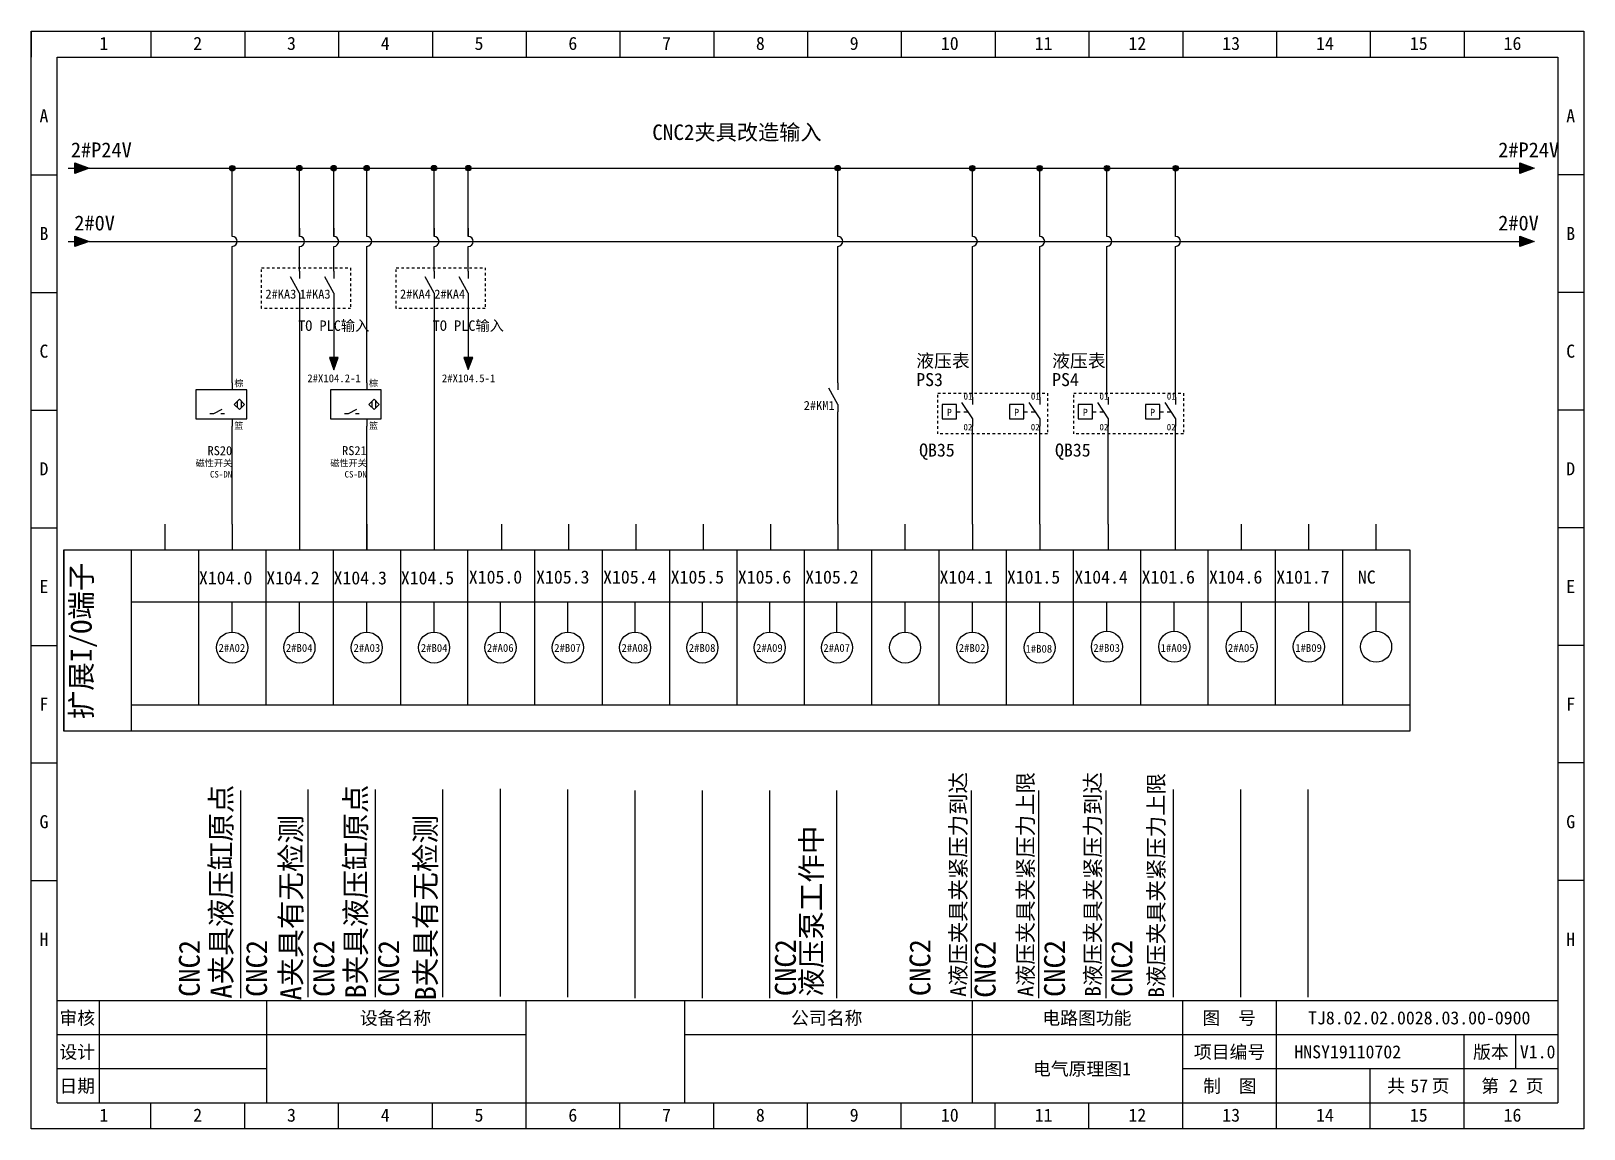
# Model space of a CAD drawing. Header units: millimetres. Extents: x 914 to 910632, y -176 to 682692.
# Drawn here: x 1900.1 to 2197.1, y 2274.7 to 2484.7 of the extents above; entities that cross this region are included whole.
import ezdxf
from ezdxf.enums import TextEntityAlignment as Align

# ---------------------------------------------------------------- set-up
doc = ezdxf.new("R2010")
doc.units = ezdxf.units.MM
doc.linetypes.add('EPL_DASH', pattern=[1, 0.5, -0.5])
doc.layers.add('EPLAN300', color=5, linetype='Continuous', lineweight=25)
doc.layers.add('EPLAN311', color=1, linetype='Continuous', lineweight=25)
doc.styles.get("Standard").update_dxf_attribs({"font": 'arial.ttf'})
doc.styles.add('宋体', font='')
doc.styles.get('宋体').set_extended_font_data('宋体')

msp = doc.modelspace()

# ---------------------------------------------------------------- texts
at = {"style": '宋体'}
for s, height, p in [('液压表', 2.5, (2069.409, 2420.396)), ('液压表', 2.5, (2095.4, 2420.396)), ('PS3', 2.5, (2069.409, 2416.803)), ('PS4', 2.5, (2095.406, 2416.803)), ('QB35 ', 2.5, (2069.958, 2403.324)), ('QB35 ', 2.5, (2095.95, 2403.324)), ('X104.0', 2.5, (1932.224, 2378.872)), ('X104.2', 2.5, (1945.094, 2378.872)), ('X104.3', 2.5, (1957.964, 2378.872)), ('X104.5', 2.5, (1970.834, 2378.872)), ('X105.0', 2.5, (1983.833, 2379.031)), ('X105.3', 2.5, (1996.703, 2379.031)), ('X105.4', 2.5, (2009.515, 2379.031)), ('X105.5', 2.5, (2022.443, 2379.031)), ('X105.6', 2.5, (2035.288, 2379.031)), ('X105.2', 2.5, (2048.175, 2379.031)), ('X104.1', 2.5, (2073.865, 2379.031)), ('X101.5', 2.5, (2086.735, 2379.031)), ('X104.4', 2.5, (2099.663, 2379.031)), ('X101.6', 2.5, (2112.508, 2379.031)), ('X104.6', 2.5, (2125.395, 2379.031)), ('X101.7', 2.5, (2138.265, 2379.031)), ('NC', 2.5, (2153.875, 2379.031)), ('2#A02', 1.5, (1935.971, 2365.976)), ('2#B04', 1.5, (1948.841, 2365.976)), ('2#A03', 1.5, (1961.786, 2365.976)), ('2#B04', 1.5, (1974.656, 2365.977)), ('2#A06', 1.5, (1987.295, 2365.976)), ('2#B07', 1.5, (2000.165, 2365.976)), ('2#A08', 1.5, (2013.035, 2365.976)), ('2#B08', 1.5, (2025.905, 2365.976)), ('2#A09', 1.5, (2038.775, 2365.976)), ('2#A07', 1.5, (2051.645, 2365.976)), ('2#B02', 1.5, (2077.541, 2365.976)), ('1#B08', 1.5, (2090.304, 2365.817)), ('2#B03', 1.5, (2103.281, 2365.976)), ('1#A09', 1.5, (2116.151, 2365.976)), ('2#A05', 1.5, (2129.021, 2365.976)), ('1#B09', 1.5, (2141.891, 2365.976))]:
    msp.add_text(s, height=height, dxfattribs=at).set_placement(p)
at = {"color": 5, "style": '宋体'}
for p in [(2075.744, 2411.768), (2088.614, 2411.768), (2101.742, 2411.768), (2114.612, 2411.768)]:
    msp.add_text('P', height=1.389, dxfattribs=at).set_placement(p, align=Align.MIDDLE_CENTER)
at = {"color": 0, "style": '宋体'}
for s, height, rotation, p in [('A液压夹具夹紧压力到达', 3, 89.99653, (2078.937, 2300.001)), ('A液压夹具夹紧压力上限', 3, 89.99653, (2091.807, 2300.001)), ('B液压夹具夹紧压力到达', 3, 89.99653, (2104.677, 2300.001)), ('B液压夹具夹紧压力上限', 3, 90, (2116.805, 2299.818)), ('A夹具液压缸原点', 4, 90, (1938.45, 2299.659)), ('B夹具液压缸原点', 4, 90, (1964.19, 2299.659)), ('A夹具有无检测', 4, 89.99653, (1951.8, 2299.299)), ('B夹具有无检测', 4, 89.99653, (1977.54, 2299.299)), ('液压泵工作中', 4, 89.99653, (2051.351, 2300.001)), ('CNC2', 4, 89.99653, (2046.382, 2300.131)), ('CNC2', 4, 89.99653, (2072.122, 2300.131)), ('CNC2', 4, 89.99653, (1932.377, 2299.972)), ('CNC2', 4, 89.99653, (1945.247, 2299.972)), ('CNC2', 4, 89.99653, (1958.117, 2299.972)), ('CNC2', 4, 89.99653, (1970.497, 2299.972)), ('CNC2', 4, 89.99653, (2084.579, 2299.812)), ('CNC2', 4, 89.99653, (2097.862, 2299.972)), ('CNC2', 4, 89.99653, (2110.732, 2299.972))]:
    msp.add_text(s, height=height, rotation=rotation, dxfattribs=at).set_placement(p)
at = {"attachment_point": 5, "style": '宋体'}
for s, width, insert, char_height in [('CNC2夹具改造输入', 65.76813, (2035.111, 2465.195), 2.97), ('TO PLC输入', 22.82006, (1958, 2428.261), 2), ('TO PLC输入', 22.82006, (1983.74, 2428.265), 2)]:
    msp.add_mtext_dynamic_manual_height_columns(s, width=width, gutter_width=12.5, heights=[0], dxfattribs=dict(at, insert=insert, char_height=char_height))
at = {"color": 5, "style": '宋体'}
for tag, p in [('2#KA3', (1944.936, 2433.539)), ('1#KA3', (1951.488, 2433.537)), ('2#KA4', (1970.676, 2433.542)), ('2#KA4', (1977.228, 2433.54)), ('2#KM1', (2047.893, 2412.231))]:
    msp.add_attdef(tag, p, '', height=1.736, dxfattribs=at)
at = {"color": 0, "style": '宋体'}
for tag, text, p in [('01', '棕', (2080.165, 2414.224)), ('01', '棕', (2093.035, 2414.224)), ('01', '棕', (2106.163, 2414.224)), ('01', '棕', (2119.033, 2414.224)), ('02', '黑', (2080.145, 2408.328)), ('02', '黑', (2093.015, 2408.328)), ('02', '黑', (2106.143, 2408.328)), ('02', '黑', (2119.013, 2408.328))]:
    msp.add_attdef(tag, text=text, height=1.25, dxfattribs=at).set_placement(p, align=Align.RIGHT)
at = {"style": '宋体'}
msp.add_attdef('扩展I/O端子', text='封页', height=4, rotation=90, dxfattribs=at).set_placement((1909.716, 2368.062), align=Align.MIDDLE_CENTER)
for tag, text, p in [('TJ8.02.02.0028.03.00-0900', 'TJ8.01.01.0181.00.01-0900', (2165.609, 2295.967)), ('HNSY19110702', 'HNSY19110702', (2151.938, 2289.467)), ('V1.0', '1.0', (2188.26, 2289.467)), ('电气原理图1', '封页', (2101.109, 2286.217)), ('57', '01', (2165.609, 2282.967)), ('2', '01', (2183.609, 2282.967))]:
    msp.add_attdef(tag, text=text, height=2.5, dxfattribs=at).set_placement(p, align=Align.MIDDLE_CENTER)

# ---------------------------------------------------------------- blocks, each defined once
blk = doc.blocks.new('EPLSYM_LibrarySPECIAL_Symbol8_Variant0_Placement1')
at = {"linetype": 'Continuous', "lineweight": 25, "ltscale": 4}
blk.add_hatch(color=1, dxfattribs=at).paths.add_polyline_path([(-0.75, 1), (2, 0), (-0.75, -1)], flags=0)
at = {"color": 1, "linetype": 'Continuous', "lineweight": 25, "ltscale": 4}
blk.add_line((-2, 0), (-0.75, 0), dxfattribs=at)
blk.add_lwpolyline([(-0.75, 1), (2, 0), (-0.75, -1)], close=True, dxfattribs=at)
at = {"color": 5}
blk.add_attdef('70_20010', text='', height=2.85, dxfattribs=at).set_placement((3, 0), align=Align.MIDDLE_LEFT)
at = {"color": 73}
for tag, p in [('70_24350', (33.76, 0)), ('70_24300', (72.31, 0))]:
    blk.add_attdef(tag, text='', height=2.06, dxfattribs=at).set_placement(p, align=Align.MIDDLE_LEFT)
blk = doc.blocks.new('磁性接近开关2线常开')
at = {"layer": 'EPLAN300', "color": 5, "linetype": 'Continuous', "lineweight": 25, "ltscale": 4}
for p, q in [((0, 8.4), (0, 7)), ((-2.01, 3.24), (-3.59, 2.36)), ((1.03, 3.58), (1.03, 4.82)), ((1.77, 3.58), (1.77, 4.82)), ((0, 1.4), (0, 0))]:
    blk.add_line(p, q, dxfattribs=at)
at = {"layer": 'EPLAN300', "color": 5, "linetype": 'Continuous', "lineweight": 25}
for p, q in [((-3.59, 2.36), (-4.29, 2.36)), ((-1.49, 2.36), (-2.19, 2.36))]:
    blk.add_line(p, q, dxfattribs=at)
at = {"layer": 'EPLAN300', "color": 5, "linetype": 'Continuous', "lineweight": 25, "ltscale": 4}
for points in [[(2.8, 7), (-7, 7), (-7, 1.4), (2.8, 1.4)], [(1.4, 5.19), (0.41, 4.2), (1.4, 3.21), (2.39, 4.2)]]:
    blk.add_lwpolyline(points, close=True, dxfattribs=at)
at = {"color": 0, "style": '宋体'}
for tag, p in [('01', (0.42, 7.67)), ('02', (0.42, -0.54))]:
    blk.add_attdef(tag, p, '', height=1.26, dxfattribs=at)
at = {"color": 5, "style": '宋体'}
blk.add_attdef('03', text='', height=1.75, dxfattribs=at).set_placement((0, -5.6), align=Align.RIGHT)
at = {"color": 0, "style": '宋体'}
for tag, p in [('04', (0, -7.76)), ('05', (0, -9.92))]:
    blk.add_attdef(tag, text='', height=1.26, dxfattribs=at).set_placement(p, align=Align.RIGHT)
blk = doc.blocks.new('箭头下')
at = {"layer": 'EPLAN311', "linetype": 'Continuous', "lineweight": 25, "ltscale": 4}
blk.add_hatch(color=1, dxfattribs=at).paths.add_polyline_path([(-0.7, -0.875), (0, -2.8), (0.7, -0.875)], flags=0)
at = {"layer": 'EPLAN311', "color": 1, "linetype": 'Continuous', "lineweight": 25, "ltscale": 4}
blk.add_line((0, 0), (0, -0.875), dxfattribs=at)
blk.add_lwpolyline([(-0.7, -0.875), (0, -2.8), (0.7, -0.875)], close=True, dxfattribs=at)
at = {"color": 5}
blk.add_attdef('70_20010', text='', height=1.7535, dxfattribs=at).set_placement((0, -3.8507), align=Align.TOP_CENTER)
blk = doc.blocks.new('*U388')
blk.add_line((-2.5, 0), (2.5, 0))
blk = doc.blocks.new('*U389')
at = {"color": 0, "linetype": 'ByBlock', "lineweight": -2, "transparency": 16777216}
for p in [(0, 0), (0, -22.5), (0, -45), (0, -67.5), (0, -90), (0, -112.5), (0, -135)]:
    blk.add_blockref('*U388', p, dxfattribs=at)
blk = doc.blocks.new('*U390')
blk.add_line((-2.5, 0), (2.5, 0))
blk = doc.blocks.new('*U391')
at = {"color": 0, "linetype": 'ByBlock', "lineweight": -2, "transparency": 16777216}
for p in [(0, 0), (0, -22.5), (0, -45), (0, -67.5), (0, -90), (0, -112.5), (0, -135)]:
    blk.add_blockref('*U390', p, dxfattribs=at)
blk = doc.blocks.new('制图图框')
for p, q in [((-2700.08, 789.32), (-2403.08, 789.32)), ((-2700.08, 579.32), (-2700.08, 789.32)), ((-2700.08, 789.32), (-2700.08, 784.32)), ((-2700.08, 789.32), (-2695.08, 789.32)), ((-2677.15, 789.32), (-2677.15, 784.32)), ((-2659.21, 789.32), (-2659.21, 784.32)), ((-2641.27, 789.32), (-2641.27, 784.32)), ((-2623.33, 789.32), (-2623.33, 784.32)), ((-2605.4, 789.32), (-2605.4, 784.32)), ((-2587.46, 789.32), (-2587.46, 784.32)), ((-2569.52, 789.32), (-2569.52, 784.32)), ((-2551.58, 789.32), (-2551.58, 784.32)), ((-2533.65, 789.32), (-2533.65, 784.32)), ((-2515.71, 789.32), (-2515.71, 784.32)), ((-2497.77, 789.32), (-2497.77, 784.32)), ((-2479.83, 789.32), (-2479.83, 784.32)), ((-2461.9, 789.32), (-2461.9, 784.32)), ((-2443.96, 789.32), (-2443.96, 784.32)), ((-2426.02, 789.32), (-2426.02, 784.32)), ((-2403.08, 789.32), (-2403.08, 579.32)), ((-2403.08, 789.32), (-2403.08, 784.32)), ((-2695.08, 784.32), (-2408.08, 784.32)), ((-2695.08, 584.32), (-2695.08, 784.32)), ((-2408.08, 784.32), (-2408.08, 584.32)), ((-2408.08, 603.82), (-2695.08, 603.82)), ((-2687.08, 603.82), (-2687.08, 584.32)), ((-2655.08, 603.82), (-2655.08, 584.32)), ((-2655.08, 603.82), (-2655.08, 584.32)), ((-2605.4, 579.32), (-2605.4, 603.82)), ((-2575.08, 603.82), (-2575.08, 584.32)), ((-2575.08, 603.82), (-2575.08, 584.32)), ((-2575.08, 603.82), (-2575.08, 584.32)), ((-2520.08, 603.82), (-2520.08, 584.32)), ((-2479.83, 579.32), (-2479.83, 603.82)), ((-2461.9, 579.32), (-2461.9, 603.82)), ((-2655.08, 597.32), (-2695.08, 597.32)), ((-2605.4, 597.32), (-2655.08, 597.32)), ((-2408.08, 597.32), (-2575.08, 597.32)), ((-2426.02, 579.32), (-2426.02, 597.32)), ((-2416.18, 597.32), (-2416.18, 590.82)), ((-2655.08, 590.82), (-2695.08, 590.82)), ((-2408.08, 590.82), (-2479.83, 590.82)), ((-2443.96, 579.32), (-2443.96, 590.82)), ((-2695.08, 584.32), (-2408.08, 584.32)), ((-2677.15, 579.32), (-2677.15, 584.32)), ((-2659.21, 579.32), (-2659.21, 584.32)), ((-2641.27, 579.32), (-2641.27, 584.32)), ((-2623.33, 579.32), (-2623.33, 584.32)), ((-2587.46, 579.32), (-2587.46, 584.32)), ((-2569.52, 579.32), (-2569.52, 584.32)), ((-2551.58, 579.32), (-2551.58, 584.32)), ((-2533.65, 579.32), (-2533.65, 584.32)), ((-2515.71, 579.32), (-2515.71, 584.32)), ((-2497.77, 579.32), (-2497.77, 584.32)), ((-2403.08, 579.32), (-2700.08, 579.32))]:
    blk.add_line(p, q)
blk.add_blockref('*U389', (-2697.58, 761.82))
at = {"xscale": -1}
blk.add_blockref('*U391', (-2405.58, 761.82), dxfattribs=at)
at = {"style": '宋体'}
for s, p in [('1', (-2687.01, 785.71)), ('2', (-2669.07, 785.71)), ('3', (-2651.13, 785.71)), ('4', (-2633.2, 785.71)), ('5', (-2615.26, 785.71)), ('6', (-2597.32, 785.71)), ('7', (-2579.38, 785.71)), ('8', (-2561.45, 785.71)), ('9', (-2543.51, 785.71)), ('10', (-2526.07, 785.71)), ('11', (-2508.13, 785.71)), ('12', (-2490.2, 785.71)), ('13', (-2472.26, 785.71)), ('14', (-2454.32, 785.71)), ('15', (-2436.38, 785.71)), ('16', (-2418.45, 785.71)), ('A', (-2698.47, 771.84)), ('A', (-2406.47, 771.84)), ('B', (-2698.47, 749.34)), ('B', (-2406.47, 749.34)), ('C', (-2698.47, 726.84)), ('C', (-2406.47, 726.84)), ('D', (-2698.47, 704.34)), ('D', (-2406.47, 704.34)), ('E', (-2698.47, 681.84)), ('E', (-2406.47, 681.84)), ('F', (-2698.47, 659.34)), ('F', (-2406.47, 659.34)), ('G', (-2698.47, 636.84)), ('G', (-2406.47, 636.84)), ('H', (-2698.47, 614.34)), ('H', (-2406.47, 614.34)), ('审核', (-2694.65, 599.29)), ('设备名称', (-2637.2, 599.28)), ('公司名称', (-2554.73, 599.29)), ('电路图功能', (-2506.66, 599.29)), ('图  号', (-2476.05, 599.3)), ('设计', (-2694.66, 592.79)), ('项目编号', (-2477.68, 592.79)), ('版本', (-2424.3, 592.79)), ('日期', (-2694.66, 586.29)), ('制  图', (-2475.91, 586.28)), ('共   页', (-2440.72, 586.31)), ('第   页', (-2422.72, 586.3)), ('1', (-2687.01, 580.71)), ('2', (-2669.07, 580.71)), ('3', (-2651.13, 580.71)), ('4', (-2633.2, 580.71)), ('5', (-2615.26, 580.71)), ('6', (-2597.32, 580.71)), ('7', (-2579.38, 580.71)), ('8', (-2561.45, 580.71)), ('9', (-2543.51, 580.71)), ('10', (-2526.07, 580.71)), ('11', (-2508.13, 580.71)), ('12', (-2490.2, 580.71)), ('13', (-2472.26, 580.71)), ('14', (-2454.32, 580.71)), ('15', (-2436.38, 580.71)), ('16', (-2418.45, 580.71))]:
    blk.add_text(s, height=2.5, dxfattribs=at).set_placement(p)

# ---------------------------------------------------------------- hatches: boundary and pattern name
at = {"layer": 'EPLAN311', "ltscale": 4}
h = msp.add_hatch(color=1, dxfattribs=at)
edge = h.paths.add_edge_path()
edge.add_arc((1938.575, 2458.489), 0.52, 0, 360)
h = msp.add_hatch(color=1, dxfattribs=at)
edge = h.paths.add_edge_path()
edge.add_arc((1951.445, 2458.492), 0.52, 0, 360)
h = msp.add_hatch(color=1, dxfattribs=at)
edge = h.paths.add_edge_path()
edge.add_arc((1957.997, 2458.49), 0.52, 0, 360)
h = msp.add_hatch(color=1, dxfattribs=at)
edge = h.paths.add_edge_path()
edge.add_arc((1964.315, 2458.492), 0.52, 0, 360)
h = msp.add_hatch(color=1, dxfattribs=at)
edge = h.paths.add_edge_path()
edge.add_arc((1977.185, 2458.495), 0.52, 0, 360)
h = msp.add_hatch(color=1, dxfattribs=at)
edge = h.paths.add_edge_path()
edge.add_arc((1983.737, 2458.493), 0.52, 0, 360)
h = msp.add_hatch(color=1, dxfattribs=at)
edge = h.paths.add_edge_path()
edge.add_arc((2054.403, 2458.495), 0.52, 0, 360)
h = msp.add_hatch(color=1, dxfattribs=at)
edge = h.paths.add_edge_path()
edge.add_arc((2080.145, 2458.489), 0.52, 0, 360)
h = msp.add_hatch(color=1, dxfattribs=at)
edge = h.paths.add_edge_path()
edge.add_arc((2093.015, 2458.489), 0.52, 0, 360)
h = msp.add_hatch(color=1, dxfattribs=at)
edge = h.paths.add_edge_path()
edge.add_arc((2105.885, 2458.489), 0.52, 0, 360)
h = msp.add_hatch(color=1, dxfattribs=at)
edge = h.paths.add_edge_path()
edge.add_arc((2119.013, 2458.489), 0.52, 0, 360)

# ---------------------------------------------------------------- linework, layer by layer
at = {"color": 0}
for p, q in [((1911.187, 2458.496), (2183.567, 2458.489)), ((1938.575, 2445.44), (1938.575, 2458.49)), ((1951.445, 2445.444), (1951.445, 2458.493)), ((1957.997, 2445.442), (1957.997, 2458.491)), ((1964.315, 2445.444), (1964.315, 2458.493)), ((1977.185, 2445.447), (1977.185, 2458.496)), ((1983.737, 2445.445), (1983.737, 2458.494)), ((2054.402, 2445.447), (2054.402, 2458.495)), ((2080.145, 2445.44), (2080.145, 2458.49)), ((2093.015, 2445.44), (2093.015, 2458.49)), ((2105.885, 2445.44), (2105.885, 2458.49)), ((2119.012, 2445.44), (2119.012, 2458.49)), ((1911.205, 2444.489), (2183.567, 2444.489)), ((1938.575, 2417.453), (1938.575, 2443.53)), ((1964.315, 2417.456), (1964.315, 2443.534)), ((2054.402, 2417.459), (2054.402, 2443.537)), ((2080.145, 2414.679), (2080.145, 2443.53)), ((2093.015, 2414.679), (2093.015, 2443.53)), ((2105.885, 2414.679), (2105.885, 2443.53)), ((2119.013, 2414.679), (2119.012, 2443.53)), ((1938.575, 2390.416), (1938.575, 2409.137)), ((1964.315, 2390.42), (1964.315, 2409.14)), ((2080.145, 2390.416), (2080.145, 2409.136)), ((2093.015, 2390.416), (2093.015, 2409.137)), ((2106.136, 2390.416), (2106.136, 2409.136)), ((2119.006, 2390.416), (2119.006, 2409.136))]:
    msp.add_line(p, q, dxfattribs=at)
for p, q in [((1951.445, 2447.003), (1951.445, 2445.43)), ((1957.997, 2447.001), (1957.997, 2445.429)), ((1977.185, 2447.006), (1977.185, 2445.434)), ((1983.737, 2447.004), (1983.737, 2445.432)), ((1951.445, 2441.948), (1951.445, 2443.52)), ((1951.445, 2438.762), (1951.445, 2441.948)), ((1957.997, 2441.946), (1957.997, 2443.519)), ((1957.997, 2438.76), (1957.997, 2441.946)), ((1977.185, 2441.951), (1977.185, 2443.524)), ((1977.185, 2438.765), (1977.185, 2441.951)), ((1983.737, 2441.95), (1983.737, 2443.522)), ((1983.737, 2438.763), (1983.737, 2441.95)), ((1951.448, 2433.219), (1951.445, 2390.416)), ((1977.188, 2433.216), (1977.185, 2390.413)), ((2054.405, 2390.416), (2054.405, 2411.912)), ((1925.705, 2390.416), (1925.705, 2385.466)), ((1938.575, 2390.416), (1938.575, 2385.466)), ((1951.445, 2390.416), (1951.445, 2385.466)), ((1964.315, 2390.42), (1964.315, 2385.47)), ((1964.315, 2385.47), (1964.315, 2390.42)), ((1977.185, 2390.416), (1977.185, 2385.466)), ((1990.055, 2390.416), (1990.055, 2385.466)), ((2002.925, 2390.416), (2002.925, 2385.466)), ((2015.795, 2390.416), (2015.795, 2385.466)), ((2028.665, 2390.416), (2028.665, 2385.466)), ((2041.535, 2390.416), (2041.535, 2385.466)), ((2054.405, 2390.416), (2054.405, 2385.466)), ((2067.275, 2385.466), (2067.275, 2390.416)), ((2080.145, 2390.416), (2080.145, 2385.466)), ((2080.145, 2390.416), (2080.145, 2385.466)), ((2093.015, 2390.416), (2093.015, 2385.466)), ((2106.136, 2390.416), (2106.136, 2385.466)), ((2119.013, 2385.466), (2119.013, 2390.416)), ((2131.625, 2385.466), (2131.625, 2390.416)), ((2144.495, 2385.466), (2144.495, 2390.416)), ((2157.365, 2385.466), (2157.365, 2390.416)), ((1906.4, 2385.466), (2163.8, 2385.466)), ((1906.4, 2350.816), (1906.4, 2385.466)), ((1906.4, 2385.466), (1906.4, 2350.816)), ((1919.27, 2385.466), (1919.27, 2350.816)), ((1932.14, 2385.466), (1932.14, 2355.766)), ((1945.01, 2385.466), (1945.01, 2355.766)), ((1957.88, 2385.466), (1957.88, 2355.766)), ((1970.75, 2385.466), (1970.75, 2355.766)), ((1983.62, 2355.766), (1983.62, 2385.466)), ((1996.49, 2355.766), (1996.49, 2385.466)), ((2009.36, 2385.466), (2009.36, 2355.766)), ((2022.23, 2385.466), (2022.23, 2355.766)), ((2035.1, 2385.466), (2035.1, 2355.766)), ((2047.97, 2385.466), (2047.97, 2355.745)), ((2060.84, 2385.466), (2060.84, 2355.766)), ((2073.71, 2385.466), (2073.71, 2355.766)), ((2086.58, 2385.466), (2086.58, 2355.766)), ((2099.45, 2385.466), (2099.45, 2355.766)), ((2112.32, 2385.466), (2112.32, 2355.766)), ((2125.19, 2385.466), (2125.19, 2355.766)), ((2138.06, 2385.466), (2138.06, 2355.766)), ((2150.93, 2385.466), (2150.93, 2355.766)), ((2163.8, 2385.466), (2163.8, 2350.816)), ((1919.27, 2375.566), (2163.8, 2375.566)), ((1938.575, 2369.757), (1938.575, 2375.566)), ((1951.445, 2369.757), (1951.445, 2375.566)), ((1964.315, 2369.757), (1964.315, 2375.566)), ((1977.185, 2369.757), (1977.185, 2375.566)), ((1989.899, 2369.757), (1989.899, 2375.407)), ((2002.769, 2369.757), (2002.769, 2375.407)), ((2015.639, 2369.757), (2015.639, 2375.407)), ((2028.509, 2369.757), (2028.509, 2375.407)), ((2041.379, 2369.757), (2041.379, 2375.407)), ((2054.249, 2369.757), (2054.249, 2375.407)), ((2067.275, 2369.757), (2067.275, 2375.407)), ((2080.145, 2369.757), (2080.145, 2375.407)), ((2093.015, 2369.757), (2093.015, 2375.566)), ((2105.885, 2369.916), (2105.885, 2375.566)), ((2118.755, 2369.916), (2118.755, 2375.566)), ((2131.625, 2369.916), (2131.625, 2375.566)), ((2144.495, 2369.916), (2144.495, 2375.566)), ((2157.365, 2369.916), (2157.365, 2375.566)), ((2163.8, 2355.766), (1919.27, 2355.766)), ((2163.8, 2350.816), (1906.4, 2350.816)), ((1940.244, 2299.76), (1940.244, 2339.459)), ((1953.114, 2299.919), (1953.114, 2339.619)), ((1965.984, 2299.919), (1965.984, 2339.619)), ((1978.854, 2299.919), (1978.854, 2339.619)), ((1989.899, 2300.079), (1989.899, 2339.778)), ((2002.769, 2299.919), (2002.769, 2339.619)), ((2015.639, 2299.76), (2015.639, 2339.459)), ((2028.509, 2299.76), (2028.509, 2339.459)), ((2041.379, 2299.76), (2041.379, 2339.459)), ((2054.249, 2299.76), (2054.249, 2339.459)), ((2079.989, 2299.76), (2079.989, 2339.459)), ((2092.859, 2299.76), (2092.859, 2339.459)), ((2105.729, 2299.76), (2105.729, 2339.459)), ((2118.599, 2299.919), (2118.599, 2339.619)), ((2131.469, 2299.919), (2131.469, 2339.619)), ((2144.339, 2299.919), (2144.339, 2339.619))]:
    msp.add_line(p, q)
at = {"color": 5, "linetype": 'Continuous'}
for p, q in [((1951.445, 2438.762), (1951.445, 2437.376)), ((1951.445, 2438.762), (1951.445, 2437.376)), ((1957.997, 2438.76), (1957.997, 2437.374)), ((1957.997, 2438.76), (1957.997, 2437.374)), ((1977.185, 2438.765), (1977.185, 2437.379)), ((1977.185, 2438.765), (1977.185, 2437.379)), ((1983.737, 2438.763), (1983.737, 2437.377)), ((1983.737, 2438.763), (1983.737, 2437.377)), ((1951.448, 2434.605), (1951.448, 2433.219)), ((1951.448, 2434.605), (1951.448, 2433.219)), ((1958, 2434.603), (1958, 2433.217)), ((1958, 2434.603), (1958, 2433.217)), ((1977.188, 2434.608), (1977.188, 2433.222)), ((1977.188, 2434.608), (1977.188, 2433.222)), ((1983.74, 2434.607), (1983.74, 2433.221)), ((1983.74, 2434.607), (1983.74, 2433.221)), ((2054.402, 2417.454), (2054.402, 2416.068)), ((2054.402, 2417.454), (2054.402, 2416.068)), ((2054.405, 2413.298), (2054.405, 2411.912)), ((2054.405, 2413.298), (2054.405, 2411.912))]:
    msp.add_line(p, q, dxfattribs=at)
at = {"color": 5, "linetype": 'Continuous', "ltscale": 4}
for p, q in [((1951.448, 2434.605), (1949.715, 2437.724)), ((1951.448, 2434.605), (1949.715, 2437.724)), ((1958, 2434.603), (1956.267, 2437.722)), ((1958, 2434.603), (1956.267, 2437.722)), ((1977.188, 2434.608), (1975.455, 2437.727)), ((1977.188, 2434.608), (1975.455, 2437.727)), ((1983.74, 2434.607), (1982.007, 2437.725)), ((1983.74, 2434.607), (1982.007, 2437.725)), ((2054.405, 2413.298), (2052.672, 2416.416)), ((2054.405, 2413.298), (2052.672, 2416.416))]:
    msp.add_line(p, q, dxfattribs=at)
at = {"linetype": 'ByBlock'}
for p, q in [((1958, 2433.217), (1958, 2423.305)), ((1983.74, 2433.221), (1983.74, 2423.309))]:
    msp.add_line(p, q, dxfattribs=at)
at = {"color": 5, "linetype": 'Continuous', "lineweight": 25}
for p, q in [((2080.145, 2414.679), (2080.145, 2413.293)), ((2093.015, 2414.679), (2093.015, 2413.293)), ((2106.143, 2414.679), (2106.143, 2413.293)), ((2119.013, 2414.679), (2119.013, 2413.293)), ((2080.145, 2410.522), (2080.145, 2409.136)), ((2093.015, 2410.523), (2093.015, 2409.137)), ((2106.143, 2410.522), (2106.143, 2409.136)), ((2119.013, 2410.522), (2119.013, 2409.136))]:
    msp.add_line(p, q, dxfattribs=at)
at = {"color": 5, "linetype": 'Continuous', "lineweight": 25, "ltscale": 4}
for p, q in [((2077.13, 2411.907), (2077.823, 2411.907)), ((2078.066, 2413.64), (2080.145, 2410.521)), ((2078.516, 2411.907), (2079.209, 2411.907)), ((2078.58, 2411.907), (2079.273, 2411.907)), ((2090, 2411.907), (2090.693, 2411.907)), ((2090.936, 2413.64), (2093.015, 2410.521)), ((2091.386, 2411.907), (2092.079, 2411.907)), ((2091.45, 2411.907), (2092.143, 2411.907)), ((2103.128, 2411.907), (2103.821, 2411.907)), ((2104.064, 2413.64), (2106.143, 2410.521)), ((2104.514, 2411.907), (2105.207, 2411.907)), ((2104.578, 2411.907), (2105.271, 2411.907)), ((2115.998, 2411.907), (2116.691, 2411.907)), ((2116.934, 2413.64), (2119.013, 2410.521)), ((2117.384, 2411.907), (2118.077, 2411.907)), ((2117.448, 2411.907), (2118.141, 2411.907))]:
    msp.add_line(p, q, dxfattribs=at)
at = {"linetype": 'EPL_DASH'}
for points in [[(1944.194, 2439.448), (1961.236, 2439.448), (1961.236, 2431.632), (1944.194, 2431.632)], [(1969.934, 2439.451), (1986.976, 2439.451), (1986.976, 2431.636), (1969.934, 2431.636)], [(2073.521, 2415.466), (2094.501, 2415.466), (2094.501, 2407.65), (2073.521, 2407.65)], [(2099.519, 2415.466), (2120.498, 2415.466), (2120.498, 2407.65), (2099.519, 2407.65)]]:
    msp.add_lwpolyline(points, close=True, dxfattribs=at)
at = {"color": 5, "linetype": 'Continuous', "lineweight": 25, "ltscale": 4}
for points in [[(2074.358, 2410.521), (2077.13, 2410.521), (2077.13, 2413.293), (2074.358, 2413.293)], [(2087.228, 2410.521), (2090, 2410.521), (2090, 2413.293), (2087.228, 2413.293)], [(2100.356, 2410.521), (2103.128, 2410.521), (2103.128, 2413.293), (2100.356, 2413.293)], [(2113.226, 2410.521), (2115.998, 2410.521), (2115.998, 2413.293), (2113.226, 2413.293)]]:
    msp.add_lwpolyline(points, close=True, dxfattribs=at)
for centre in [(1938.575, 2366.787), (1951.445, 2366.787), (1964.315, 2366.787), (1977.185, 2366.787), (1989.899, 2366.787), (2002.769, 2366.787), (2015.639, 2366.787), (2028.509, 2366.787), (2041.379, 2366.787), (2054.249, 2366.787), (2067.275, 2366.787), (2080.145, 2366.787), (2093.015, 2366.787), (2105.885, 2366.946), (2118.755, 2366.946), (2131.625, 2366.946), (2144.495, 2366.946), (2157.365, 2366.946)]:
    msp.add_circle(centre, 2.97)
for centre in [(1938.575, 2444.485), (1951.445, 2444.475), (1957.997, 2444.474), (1964.315, 2444.489), (1977.185, 2444.479), (1983.737, 2444.477), (2054.402, 2444.492), (2080.145, 2444.485), (2093.015, 2444.485), (2105.885, 2444.485), (2119.012, 2444.485)]:
    msp.add_arc(centre, 0.955, 270, 90)
at = {"layer": 'EPLAN311', "color": 1, "ltscale": 4}
for centre in [(1938.575, 2458.489), (1951.445, 2458.492), (1957.997, 2458.49), (1964.315, 2458.492), (1977.185, 2458.495), (1983.737, 2458.493), (2054.403, 2458.495), (2080.145, 2458.489), (2093.015, 2458.489), (2105.885, 2458.489), (2119.013, 2458.489)]:
    msp.add_circle(centre, 0.52, dxfattribs=at)

# ---------------------------------------------------------------- block references
msp.add_blockref('制图图框', (4600.194, 1695.399))
at = {"color": 7}
ref = msp.add_blockref('EPLSYM_LibrarySPECIAL_Symbol8_Variant0_Placement1', (1909.205, 2458.489), dxfattribs=at)
ref.add_attrib('70_20010', '2#P24V', dxfattribs={"color": 5, "height": 2.8548, "style": '宋体'}).set_placement((1907.721, 2461.989), align=Align.MIDDLE_LEFT)
ref = msp.add_blockref('EPLSYM_LibrarySPECIAL_Symbol8_Variant0_Placement1', (2185.567, 2458.489), dxfattribs=at)
ref.add_attrib('70_20010', '2#P24V', dxfattribs={"color": 5, "height": 2.8548, "style": '宋体'}).set_placement((2180.711, 2461.988), align=Align.MIDDLE_LEFT)
ref = msp.add_blockref('EPLSYM_LibrarySPECIAL_Symbol8_Variant0_Placement1', (1909.205, 2444.489), dxfattribs=at)
ref.add_attrib('70_20010', '2#0V', dxfattribs={"color": 5, "height": 2.8548, "style": '宋体'}).set_placement((1908.379, 2448.001), align=Align.MIDDLE_LEFT)
ref = msp.add_blockref('EPLSYM_LibrarySPECIAL_Symbol8_Variant0_Placement1', (2185.567, 2444.489), dxfattribs=at)
ref.add_attrib('70_20010', '2#0V', dxfattribs={"color": 5, "height": 2.8548, "style": '宋体'}).set_placement((2180.711, 2448.001), align=Align.MIDDLE_LEFT)
ref = msp.add_blockref('箭头下', (1958, 2423.305), dxfattribs=dict(xscale=1.2, yscale=1.2, zscale=1.2))
ref.add_attrib('70_20010', '2#X104.2-1', dxfattribs={"color": 5, "height": 1.5, "style": '宋体'}).set_placement((1958.055, 2417.101), align=Align.BOTTOM_CENTER)
ref = msp.add_blockref('箭头下', (1983.74, 2423.309), dxfattribs=dict(xscale=1.2, yscale=1.2, zscale=1.2))
ref.add_attrib('70_20010', '2#X104.5-1', dxfattribs={"color": 5, "height": 1.5, "style": '宋体'}).set_placement((1983.795, 2417.104), align=Align.BOTTOM_CENTER)
at = {"xscale": 0.99, "yscale": 0.99, "zscale": 0.99}
for p, values in [((1938.575, 2409.137), {'05': 'CS-DN', '04': '磁性开关', '03': 'RS20', '02': '篮', '01': '棕'}), ((1964.315, 2409.14), {'05': 'CS-DN', '04': '磁性开关', '03': 'RS21', '02': '篮', '01': '棕'})]:
    msp.add_blockref('磁性接近开关2线常开', p, dxfattribs=at).add_auto_attribs(values)

msp.set_redraw_order([(e.dxf.handle, doc.entitydb.next_handle()) for e in msp.query("TEXT MTEXT ATTDEF DIMENSION ARC_DIMENSION")])  # texts and dimensions are drawn at this point

doc.saveas('drawing.dxf')
